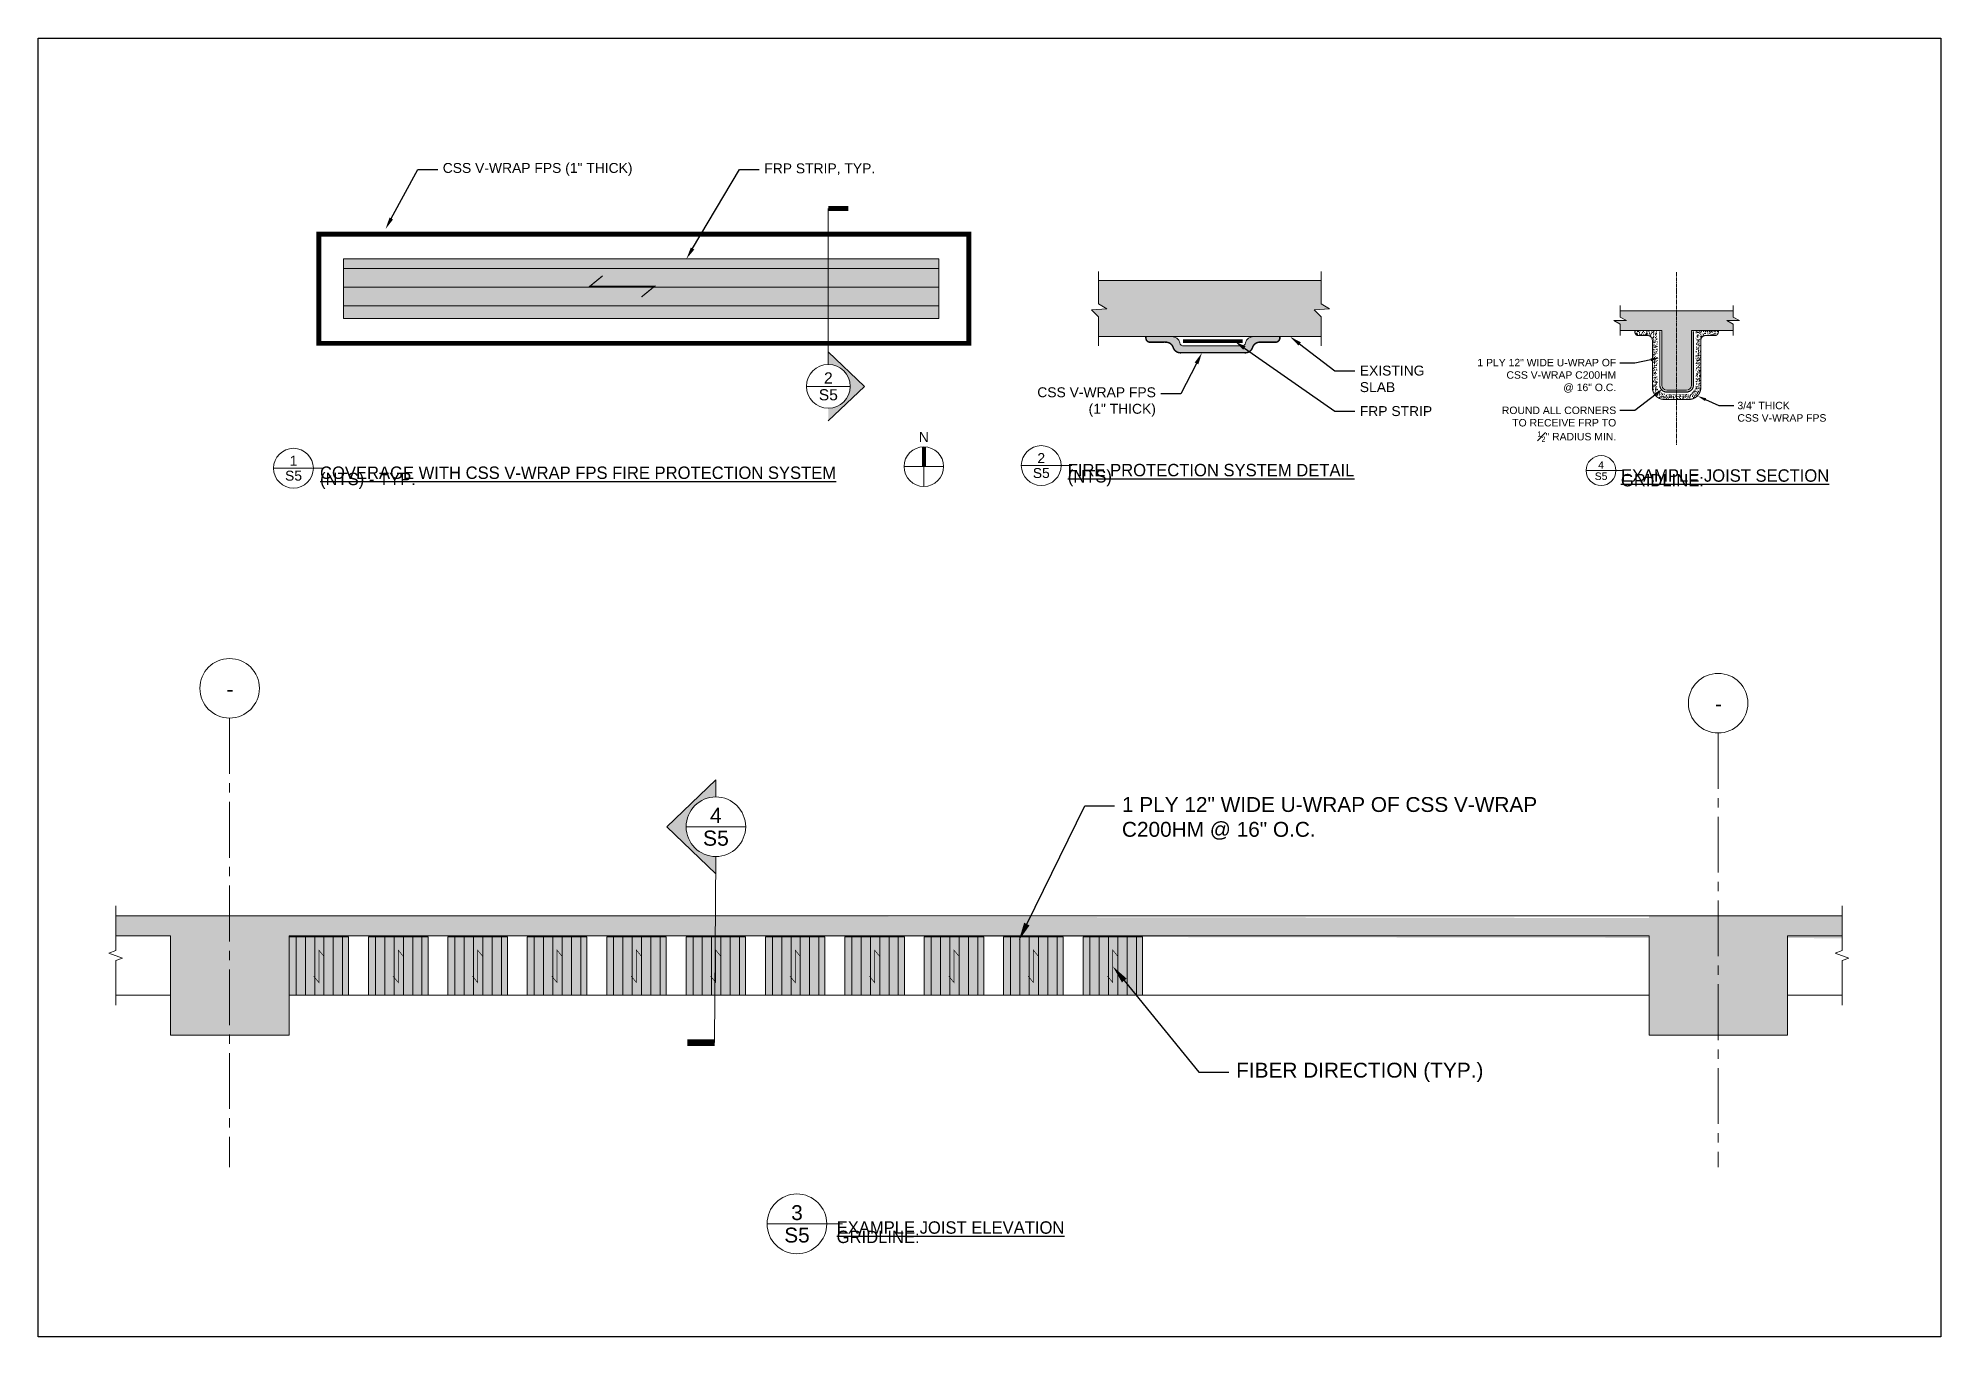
# Model space of a CAD drawing. Header units: inches. Extents: x 1159 to 9559, y -3650 to 1829.
# Drawn here: x 1592.8 to 1976.3, y 862.9 to 1124.5 of the extents above; entities that cross this region are included whole.
import ezdxf
from ezdxf import colors
from ezdxf.entities.mleader import LeaderData, LeaderLine
from ezdxf.enums import TextEntityAlignment as Align
from ezdxf.math import Vec2, Vec3

# ---------------------------------------------------------------- set-up
doc = ezdxf.new("R2018")
doc.units = ezdxf.units.IN
doc.header["$MEASUREMENT"] = 0
doc.linetypes.add('CENTER2', pattern=[1.125, 0.75, -0.125, 0.125, -0.125])
doc.linetypes.add('HIDDEN', pattern=[0.375, 0.25, -0.125])
for name, color, linetype, lineweight in [('STN-ANNO-TEXT', 3, 'Continuous', 20), ('STN-ANNO-TITL-TEXT', 7, 'Continuous', 25), ('STN-EXST-THK', 115, 'Continuous', 9), ('STN-FRP', 5, 'Continuous', 20), ('STN-GRAY-Sc-25', 254, 'Continuous', 20), ('STN-GRAY-Sc-50', 253, 'Continuous', 20), ('STN-GRID-ID', 6, 'Continuous', 20), ('STN-GRID-LINE', 10, 'CENTER2', 13), ('STN-HATCH', 253, 'Continuous', 9), ('STN-LINE-MED', 11, 'Continuous', 20)]:
    doc.layers.add(name, color=color, linetype=linetype, lineweight=lineweight)
doc.layers.add('STN-CONCRETE HATCH', color=253, linetype='Continuous', lineweight=9, transparency=0.75)
doc.layers.add('STN-VPORT', color=30, linetype='Continuous', plot=False)
doc.styles.add('24', font='swiss.ttf', dxfattribs={"height": 1.5})
doc.styles.add('32', font='swiss.ttf', dxfattribs={"height": 2})
doc.styles.add('48', font='swiss.ttf', dxfattribs={"height": 3})
doc.styles.add('DIMENSIONS', font='swiss.ttf')
doc.styles.get("Standard").update_dxf_attribs({"font": 'swiss.ttf'})

msp = doc.modelspace()

# ---------------------------------------------------------------- texts
at = {"layer": 'STN-ANNO-TEXT', "char_height": 3, "attachment_point": 5, "style": '48'}
for insert in [(1631.437, 993.386), (1931.432, 990.386)]:
    msp.add_mtext('\\A1;-', dxfattribs=dict(at, insert=insert))
at = {"layer": 'STN-ANNO-TEXT', "style": 'DIMENSIONS'}
for tag, text, height, p in [('2', '1', 2.25, (1752.027, 1056.07)), ('S5', 'S1', 2.25, (1752.027, 1052.68)), ('4', '1', 3.053, (1729.367, 967.952)), ('S5', 'S1', 3.0526, (1729.367, 963.353))]:
    msp.add_attdef(tag, text=text, height=height, dxfattribs=at).set_placement(p, align=Align.MIDDLE_CENTER)

# ---------------------------------------------------------------- blocks, each defined once
blk = doc.blocks.new('*U21')
at = {"layer": 'STN-GRID-ID'}
for p, q in [((-0.375, 0), (0, 0)), ((0, 0), (0.1, 0))]:
    blk.add_line(p, q, dxfattribs=at)
blk.add_circle((-0.188, 0), 0.188, dxfattribs=at)
at = {"layer": 'STN-ANNO-TEXT', "style": 'DIMENSIONS'}
for tag, p in [('1', (-0.188, 0.071)), ('S1', (-0.188, -0.071))]:
    blk.add_attdef(tag, text='', height=0.0938, dxfattribs=at).set_placement(p, align=Align.MIDDLE_CENTER)
at = {"layer": 'STN-ANNO-TEXT', "lineweight": 30, "flags": 104}
blk.add_attdef('SCALE', text='', height=0.0938, dxfattribs=at).set_placement((0.062, -0.043), align=Align.TOP_LEFT)
at = {"layer": 'STN-ANNO-TITL-TEXT', "lineweight": 30, "flags": 104}
blk.add_attdef('DETAIL TITLE', text='', height=0.125, dxfattribs=at).set_placement((0.062, 0.016), align=Align.BOTTOM_LEFT)
blk = doc.blocks.new('North Arrow')
at = {"layer": 'STN-HATCH'}
h = blk.add_hatch(color=256, dxfattribs=at)
h.dxf.hatch_style = 1
edge = h.paths.add_edge_path()
edge.add_arc((0, 0), 0.185, 86.4308, 93.5692)
edge.add_line((-0.012, 0.185), (-0.012, 0))
edge.add_line((-0.012, 0), (0.012, 0))
edge.add_line((0.012, 0), (0.012, 0.185))
for p, q in [((-0.012, 0.185), (-0.012, 0)), ((0.012, 0.185), (0.012, 0))]:
    blk.add_line(p, q)
at = {"layer": 'STN-GRID-ID'}
for p, q in [((-0.185, 0), (0.185, 0)), ((0, 0), (0, -0.185))]:
    blk.add_line(p, q, dxfattribs=at)
blk.add_circle((0, 0), 0.185, dxfattribs=at)
at = {"layer": 'STN-ANNO-TITL-TEXT', "insert": (0, 0.276), "char_height": 0.0938, "attachment_point": 5, "style": 'DIMENSIONS'}
blk.add_mtext_dynamic_manual_height_columns('N', width=0.09906, gutter_width=0.469, heights=[0], dxfattribs=at)

# ---------------------------------------------------------------- hatches: boundary and pattern name
at = {"layer": 'STN-CONCRETE HATCH'}
h = msp.add_hatch(color=256, dxfattribs=at)
h.dxf.hatch_style = 1
h.paths.add_polyline_path([(1806.452, 1068.404), (1806.452, 1064.389), (1851.324, 1064.389), (1851.324, 1068.404), (1849.962, 1069.765), (1853.055, 1069.996), (1851.324, 1070.989), (1851.324, 1075.699), (1806.452, 1075.699), (1806.452, 1070.989), (1808.183, 1069.996), (1805.09, 1069.765)])
h = msp.add_hatch(color=256, dxfattribs=at)
h.dxf.hatch_style = 1
h.paths.add_polyline_path([(1911.594, 1069.62), (1911.594, 1068.342), (1912.874, 1067.62), (1910.314, 1067.62), (1911.594, 1066.897), (1911.594, 1065.62), (1919.987, 1065.62), (1919.987, 1054.62, 0.4142136), (1920.987, 1053.62), (1924.987, 1053.62, 0.4142136), (1925.987, 1054.62), (1925.987, 1065.62), (1934.38, 1065.62), (1934.38, 1066.897), (1933.1, 1067.62), (1935.66, 1067.62), (1934.38, 1068.342), (1934.38, 1069.62)])
h = msp.add_hatch(color=256, dxfattribs=at)
h.dxf.hatch_style = 1
h.paths.add_polyline_path([(1619.445, 943.691), (1619.445, 947.691), (1608.399, 947.691), (1608.399, 943.691)])
h = msp.add_hatch(color=256, dxfattribs=at)
h.dxf.hatch_style = 1
h.paths.add_polyline_path([(1619.445, 923.691), (1643.354, 923.691), (1643.354, 947.691), (1619.445, 947.691)])
h = msp.add_hatch(color=256, dxfattribs=at)
h.dxf.hatch_style = 1
h.paths.add_polyline_path([(1956.341, 943.191), (1956.341, 947.191), (1643.354, 947.691), (1643.354, 943.691)])
h = msp.add_hatch(color=256, dxfattribs=at)
h.dxf.hatch_style = 1
h.paths.add_polyline_path([(1945.364, 947.691), (1917.446, 947.691), (1917.446, 931.691), (1917.446, 923.691), (1945.364, 923.691)])
h = msp.add_hatch(color=256, dxfattribs=at)
h.dxf.hatch_style = 1
h.paths.add_polyline_path([(1956.341, 943.691), (1956.341, 947.691), (1945.364, 947.691), (1945.364, 943.691)])
at = {"layer": 'STN-FRP'}
h = msp.add_hatch(dxfattribs=at)
h.set_pattern_fill('ANSI31', color=256, scale=30, angle=135)
h.set_pattern_definition([(180, (1713.284, 1074.348), (-2e-16, -3.75), [])])
h.paths.add_polyline_path([(1774.32, 1080.043), (1654.32, 1080.043), (1654.32, 1068.043), (1774.32, 1068.043)])
h = msp.add_hatch(dxfattribs=at)
h.set_pattern_fill('ANSI31', color=256, scale=15, angle=45)
h.set_pattern_definition([(90, (3883.5054, 1004.1795), (-1.875, 0), [])])
h.paths.add_polyline_path([(1655.354, 943.494), (1643.354, 943.494), (1643.354, 931.691), (1655.354, 931.691)])
h = msp.add_hatch(dxfattribs=at)
h.set_pattern_fill('ANSI31', color=256, scale=15, angle=45)
h.set_pattern_definition([(90, (3899.5054, 1004.1795), (-1.875, 0), [])])
h.paths.add_polyline_path([(1671.354, 943.494), (1659.354, 943.494), (1659.354, 931.691), (1671.354, 931.691)])
h = msp.add_hatch(dxfattribs=at)
h.set_pattern_fill('ANSI31', color=256, scale=15, angle=45)
h.set_pattern_definition([(90, (3915.5054, 1004.1795), (-1.875, 0), [])])
h.paths.add_polyline_path([(1687.354, 943.494), (1675.354, 943.494), (1675.354, 931.691), (1687.354, 931.691)])
h = msp.add_hatch(dxfattribs=at)
h.set_pattern_fill('ANSI31', color=256, scale=15, angle=45)
h.set_pattern_definition([(90, (3931.5054, 1004.1795), (-1.875, 0), [])])
h.paths.add_polyline_path([(1703.354, 943.494), (1691.354, 943.494), (1691.354, 931.691), (1703.354, 931.691)])
h = msp.add_hatch(dxfattribs=at)
h.set_pattern_fill('ANSI31', color=256, scale=15, angle=45)
h.set_pattern_definition([(90, (3947.5054, 1004.1795), (-1.875, 0), [])])
h.paths.add_polyline_path([(1719.354, 943.494), (1707.354, 943.494), (1707.354, 931.691), (1719.354, 931.691)])
h = msp.add_hatch(dxfattribs=at)
h.set_pattern_fill('ANSI31', color=256, scale=15, angle=45)
h.set_pattern_definition([(90, (3963.5054, 1004.1795), (-1.875, 0), [])])
h.paths.add_polyline_path([(1735.354, 943.494), (1723.354, 943.494), (1723.354, 931.691), (1735.354, 931.691)])
h = msp.add_hatch(dxfattribs=at)
h.set_pattern_fill('ANSI31', color=256, scale=15, angle=45)
h.set_pattern_definition([(90, (3979.5054, 1004.1795), (-1.875, 0), [])])
h.paths.add_polyline_path([(1751.354, 943.494), (1739.354, 943.494), (1739.354, 931.691), (1751.354, 931.691)])
h = msp.add_hatch(dxfattribs=at)
h.set_pattern_fill('ANSI31', color=256, scale=15, angle=45)
h.set_pattern_definition([(90, (3995.5054, 1004.1795), (-1.875, 0), [])])
h.paths.add_polyline_path([(1767.354, 943.494), (1755.354, 943.494), (1755.354, 931.691), (1767.354, 931.691)])
h = msp.add_hatch(dxfattribs=at)
h.set_pattern_fill('ANSI31', color=256, scale=15, angle=45)
h.set_pattern_definition([(90, (4011.5054, 1004.1795), (-1.875, 0), [])])
h.paths.add_polyline_path([(1783.354, 943.494), (1771.354, 943.494), (1771.354, 931.691), (1783.354, 931.691)])
h = msp.add_hatch(dxfattribs=at)
h.set_pattern_fill('ANSI31', color=256, scale=15, angle=45)
h.set_pattern_definition([(90, (4027.5054, 1004.1795), (-1.875, 0), [])])
h.paths.add_polyline_path([(1799.354, 943.494), (1787.354, 943.494), (1787.354, 931.691), (1799.354, 931.691)])
h = msp.add_hatch(dxfattribs=at)
h.set_pattern_fill('ANSI31', color=256, scale=15, angle=45)
h.set_pattern_definition([(90, (4043.5054, 1004.1795), (-1.875, 0), [])])
h.paths.add_polyline_path([(1815.354, 943.494), (1803.354, 943.494), (1803.354, 931.691), (1815.354, 931.691)])
at = {"layer": 'STN-GRAY-Sc-25'}
h = msp.add_hatch(color=256, dxfattribs=at)
h.dxf.hatch_style = 1
h.paths.add_polyline_path([(1654.32, 1080.043), (1654.32, 1068.043), (1774.32, 1068.043), (1774.32, 1080.043)])
h = msp.add_hatch(color=256, dxfattribs=at)
h.dxf.hatch_style = 1
h.paths.add_polyline_path([(1643.354, 931.691), (1655.354, 931.691), (1655.354, 943.494), (1643.354, 943.494)])
h = msp.add_hatch(color=256, dxfattribs=at)
h.dxf.hatch_style = 1
h.paths.add_polyline_path([(1659.354, 931.691), (1671.354, 931.691), (1671.354, 943.494), (1659.354, 943.494)])
h = msp.add_hatch(color=256, dxfattribs=at)
h.dxf.hatch_style = 1
h.paths.add_polyline_path([(1675.354, 931.691), (1687.354, 931.691), (1687.354, 943.494), (1675.354, 943.494)])
h = msp.add_hatch(color=256, dxfattribs=at)
h.dxf.hatch_style = 1
h.paths.add_polyline_path([(1691.354, 931.691), (1703.354, 931.691), (1703.354, 943.494), (1691.354, 943.494)])
h = msp.add_hatch(color=256, dxfattribs=at)
h.dxf.hatch_style = 1
h.paths.add_polyline_path([(1707.354, 931.691), (1719.354, 931.691), (1719.354, 943.494), (1707.354, 943.494)])
h = msp.add_hatch(color=256, dxfattribs=at)
h.dxf.hatch_style = 1
h.paths.add_polyline_path([(1723.354, 931.691), (1735.354, 931.691), (1735.354, 943.494), (1723.354, 943.494)])
h = msp.add_hatch(color=256, dxfattribs=at)
h.dxf.hatch_style = 1
h.paths.add_polyline_path([(1739.354, 931.691), (1751.354, 931.691), (1751.354, 943.494), (1739.354, 943.494)])
h = msp.add_hatch(color=256, dxfattribs=at)
h.dxf.hatch_style = 1
h.paths.add_polyline_path([(1755.354, 931.691), (1767.354, 931.691), (1767.354, 943.494), (1755.354, 943.494)])
h = msp.add_hatch(color=256, dxfattribs=at)
h.dxf.hatch_style = 1
h.paths.add_polyline_path([(1771.354, 931.691), (1783.354, 931.691), (1783.354, 943.494), (1771.354, 943.494)])
h = msp.add_hatch(color=256, dxfattribs=at)
h.dxf.hatch_style = 1
h.paths.add_polyline_path([(1787.354, 931.691), (1799.354, 931.691), (1799.354, 943.494), (1787.354, 943.494)])
h = msp.add_hatch(color=256, dxfattribs=at)
h.dxf.hatch_style = 1
h.paths.add_polyline_path([(1803.354, 931.691), (1815.354, 931.691), (1815.354, 943.494), (1803.354, 943.494)])
at = {"layer": 'STN-HATCH'}
h = msp.add_hatch(dxfattribs=at)
h.set_pattern_fill('AR-SAND', color=256, scale=0.3)
h.set_pattern_definition([(37.5, (-17729.07237, -10337.1663), (-0.018898007, 0.578047131), [0, -0.456, 0, -0.51, 0, -0.4875]), (7.5, (-17729.0724, -10337.1663), (0.530933012, 0.84664382), [0, -0.246, 0, -0.411, 0, -0.1575]), (327.5, (-17729.44137, -10337.1663), (0.934242559, 0.001697716), [0, -0.15, 0, -0.54, 0, -0.705]), (317.5, (-17729.4414, -10337.1663), (0.90183798, 0.26330267), [0, -0.075, 0, -0.354, 0, -0.405])])
h.paths.add_polyline_path([(1837.497, 1062.121, -0.3739333), (1839.212, 1063.264), (1842.132, 1063.264, 0.3912013), (1843.028, 1064.092), (1843.028, 1064.389), (1837.641, 1064.389, 0.3420821), (1836.108, 1063.123, -0.3918026), (1835.294, 1062.512), (1823.673, 1062.512, -0.3918026), (1822.859, 1063.123, 0.3420821), (1821.327, 1064.389), (1816.028, 1064.389), (1816.028, 1064.092, 0.4214022), (1816.924, 1063.264), (1819.844, 1063.264, -0.3739333), (1821.559, 1062.121, 0.3546962), (1823.246, 1061.156), (1835.81, 1061.156, 0.3546962)])
h = msp.add_hatch(dxfattribs=at)
h.set_pattern_fill('AR-SAND', color=256, scale=0.3, angle=45)
h.set_pattern_definition([(82.5, (903.4403, 1502.5935), (-0.42210396, 0.39537814), [0, -0.456, 0, -0.51, 0, -0.4875]), (52.5, (903.4403, 1502.5935), (-0.22324125, 0.9740939), [0, -0.246, 0, -0.411, 0, -0.1575]), (12.5, (903.1794, 1502.3326), (0.65940878, 0.66180971), [0, -0.15, 0, -0.54, 0, -0.705]), (2.5, (903.1794, 1502.3326), (0.45151265, 0.82387886), [0, -0.075, 0, -0.354, 0, -0.405])])
h.paths.add_polyline_path([(1919.101, 1065.62), (1914.601, 1065.62, 0.3344412), (1914.987, 1064.62), (1917.101, 1064.62, -0.4142136), (1918.101, 1063.62), (1918.101, 1054.12, 0.4142136), (1920.487, 1051.734), (1922.987, 1051.734), (1925.487, 1051.734, 0.4142136), (1927.873, 1054.12), (1927.873, 1063.62, -0.4142136), (1928.873, 1064.62), (1930.987, 1064.62, 0.3308759), (1931.373, 1065.62), (1926.873, 1065.62), (1926.873, 1054.62, -0.4142136), (1924.987, 1052.734), (1922.987, 1052.734), (1920.987, 1052.734, -0.4142136), (1919.101, 1054.62)])
at = {"layer": 'STN-HATCH', "ltscale": 100}
for points in [[(1752.027, 1047.402), (1759.298, 1054.375), (1752.027, 1061.348), (1752.027, 1058.797, -0.4142136), (1756.45, 1054.375, -0.4142136), (1752.027, 1049.952)], [(1729.367, 975.113), (1719.503, 965.653), (1729.367, 956.192), (1729.367, 959.653, -0.4142136), (1723.367, 965.653, -0.4142136), (1729.367, 971.653)]]:
    msp.add_hatch(color=256, dxfattribs=at).paths.add_polyline_path(points)

# ---------------------------------------------------------------- linework, layer by layer
at = {"layer": 'STN-ANNO-TEXT'}
for points, const_width in [([(1706.545, 1076.643), (1703.94, 1074.519), (1710.464, 1074.519), (1716.987, 1074.519), (1714.382, 1072.395)], 0.25), ([(1648.287, 935.57), (1649.349, 934.268), (1649.349, 937.53), (1649.349, 940.791), (1650.411, 939.489)], 0.125), ([(1664.287, 935.57), (1665.349, 934.268), (1665.349, 937.53), (1665.349, 940.791), (1666.411, 939.489)], 0.125), ([(1680.287, 935.57), (1681.349, 934.268), (1681.349, 937.53), (1681.349, 940.791), (1682.411, 939.489)], 0.125), ([(1696.287, 935.57), (1697.349, 934.268), (1697.349, 937.53), (1697.349, 940.791), (1698.411, 939.489)], 0.125), ([(1712.287, 935.57), (1713.349, 934.268), (1713.349, 937.53), (1713.349, 940.791), (1714.411, 939.489)], 0.125), ([(1728.287, 935.57), (1729.349, 934.268), (1729.349, 937.53), (1729.349, 940.791), (1730.411, 939.489)], 0.125), ([(1744.287, 935.57), (1745.349, 934.268), (1745.349, 937.53), (1745.349, 940.791), (1746.411, 939.489)], 0.125), ([(1760.287, 935.57), (1761.349, 934.268), (1761.349, 937.53), (1761.349, 940.791), (1762.411, 939.489)], 0.125), ([(1776.287, 935.57), (1777.349, 934.268), (1777.349, 937.53), (1777.349, 940.791), (1778.411, 939.489)], 0.125), ([(1792.287, 935.57), (1793.349, 934.268), (1793.349, 937.53), (1793.349, 940.791), (1794.411, 939.489)], 0.125), ([(1808.287, 935.57), (1809.349, 934.268), (1809.349, 937.53), (1809.349, 940.791), (1810.411, 939.489)], 0.125)]:
    msp.add_lwpolyline(points, dxfattribs=dict(at, const_width=const_width))
at = {"layer": 'STN-EXST-THK'}
for p, q in [((1806.452, 1077.538), (1806.452, 1070.989)), ((1851.324, 1075.699), (1806.452, 1075.699)), ((1851.324, 1077.538), (1851.324, 1070.989)), ((1808.183, 1069.996), (1805.09, 1069.765)), ((1806.452, 1070.989), (1808.183, 1069.996)), ((1853.055, 1069.996), (1849.962, 1069.765)), ((1851.324, 1070.989), (1853.055, 1069.996)), ((1805.09, 1069.765), (1806.452, 1068.404)), ((1806.452, 1068.404), (1806.452, 1062.559)), ((1849.962, 1069.765), (1851.324, 1068.404)), ((1851.324, 1068.404), (1851.324, 1062.559)), ((1911.594, 1069.62), (1934.38, 1069.62)), ((1806.452, 1064.389), (1851.324, 1064.389)), ((1911.594, 1065.62), (1919.987, 1065.62)), ((1919.987, 1065.62), (1919.987, 1054.62)), ((1925.987, 1065.62), (1934.38, 1065.62)), ((1925.987, 1065.62), (1925.987, 1054.62)), ((1920.987, 1053.62), (1924.987, 1053.62)), ((1619.445, 947.691), (1608.399, 947.691)), ((1619.445, 947.691), (1643.354, 947.691)), ((1917.446, 947.691), (1643.354, 947.691)), ((1917.446, 947.691), (1945.364, 947.691)), ((1956.341, 947.691), (1945.364, 947.691)), ((1608.399, 943.691), (1619.445, 943.691)), ((1619.445, 923.691), (1619.445, 943.691)), ((1643.354, 943.691), (1643.354, 923.691)), ((1643.354, 943.691), (1917.446, 943.691)), ((1917.446, 923.691), (1917.446, 943.691)), ((1917.446, 943.691), (1917.446, 931.691)), ((1945.364, 943.691), (1945.364, 923.691)), ((1945.364, 943.691), (1956.341, 943.691)), ((1619.445, 931.691), (1608.399, 931.691)), ((1917.446, 931.691), (1643.354, 931.691)), ((1956.341, 931.691), (1945.364, 931.691)), ((1643.354, 923.691), (1619.445, 923.691)), ((1945.364, 923.691), (1917.446, 923.691))]:
    msp.add_line(p, q, dxfattribs=at)
for centre, start, end in [((1920.987, 1054.62), 180, 270), ((1924.987, 1054.62), 270, 0)]:
    msp.add_arc(centre, 1, start, end, dxfattribs=at)
at = {"layer": 'STN-FRP'}
for points in [[(1654.32, 1080.043), (1774.32, 1080.043), (1774.32, 1068.043), (1654.32, 1068.043)], [(1643.354, 943.494), (1655.354, 943.494), (1655.354, 931.691), (1643.354, 931.691)], [(1659.354, 943.494), (1671.354, 943.494), (1671.354, 931.691), (1659.354, 931.691)], [(1675.354, 943.494), (1687.354, 943.494), (1687.354, 931.691), (1675.354, 931.691)], [(1691.354, 943.494), (1703.354, 943.494), (1703.354, 931.691), (1691.354, 931.691)], [(1707.354, 943.494), (1719.354, 943.494), (1719.354, 931.691), (1707.354, 931.691)], [(1723.354, 943.494), (1735.354, 943.494), (1735.354, 931.691), (1723.354, 931.691)], [(1739.354, 943.494), (1751.354, 943.494), (1751.354, 931.691), (1739.354, 931.691)], [(1755.354, 943.494), (1767.354, 943.494), (1767.354, 931.691), (1755.354, 931.691)], [(1771.354, 943.494), (1783.354, 943.494), (1783.354, 931.691), (1771.354, 931.691)], [(1787.354, 943.494), (1799.354, 943.494), (1799.354, 931.691), (1787.354, 931.691)], [(1803.354, 943.494), (1815.354, 943.494), (1815.354, 931.691), (1803.354, 931.691)]]:
    msp.add_lwpolyline(points, close=True, dxfattribs=at)
at = {"layer": 'STN-FRP', "const_width": 0.75}
msp.add_lwpolyline([(1823.528, 1063.478), (1835.528, 1063.478)], dxfattribs=at)
at = {"layer": 'STN-FRP', "const_width": 0.25}
msp.add_lwpolyline([(1919.601, 1065.432), (1919.601, 1054.62, 0.4142136), (1920.987, 1053.234), (1924.987, 1053.234, 0.4142136), (1926.373, 1054.62), (1926.373, 1065.432)], format="xyb", dxfattribs=at)
at = {"layer": 'STN-GRAY-Sc-50', "linetype": 'HIDDEN', "ltscale": 20, "const_width": 1}
msp.add_lwpolyline([(1649.32, 1085.043), (1780.32, 1085.043), (1780.32, 1063.043), (1649.32, 1063.043)], close=True, dxfattribs=at)
at = {"layer": 'STN-GRID-ID', "ltscale": 100}
for p, q in [((1752.027, 1058.797), (1752.027, 1090.223)), ((1752.027, 1061.348), (1759.298, 1054.375)), ((1756.45, 1054.375), (1747.605, 1054.375)), ((1759.298, 1054.375), (1752.027, 1047.402)), ((1719.503, 965.653), (1729.367, 975.113)), ((1729.367, 975.113), (1729.367, 971.653)), ((1729.367, 956.192), (1719.503, 965.653)), ((1735.367, 965.653), (1723.367, 965.653)), ((1729.367, 959.653), (1729.096, 922.155))]:
    msp.add_line(p, q, dxfattribs=at)
at = {"layer": 'STN-GRID-ID', "linetype": 'Continuous'}
for points in [[(1608.399, 949.691), (1608.399, 940.691), (1607.025, 940.191), (1609.773, 939.191), (1608.399, 938.691), (1608.399, 929.691)], [(1956.341, 949.691), (1956.341, 940.691), (1954.967, 940.191), (1957.715, 939.191), (1956.341, 938.691), (1956.341, 929.691)]]:
    msp.add_lwpolyline(points, dxfattribs=at)
at = {"layer": 'STN-GRID-ID', "ltscale": 100}
for centre, radius in [((1752.027, 1054.375), 4.422), ((1729.367, 965.653), 6)]:
    msp.add_circle(centre, radius, dxfattribs=at)
at = {"layer": 'STN-GRID-ID'}
for centre in [(1631.364, 993.541), (1931.359, 990.541)]:
    msp.add_circle(centre, 6, dxfattribs=at)
at = {"layer": 'STN-GRID-LINE'}
msp.add_line((1922.987, 1077.37), (1922.987, 1042.607), dxfattribs=at)
at = {"layer": 'STN-GRID-LINE', "ltscale": 15}
for p, q in [((1631.364, 987.541), (1631.364, 897.032)), ((1931.359, 984.541), (1931.359, 897.032))]:
    msp.add_line(p, q, dxfattribs=at)
at = {"layer": 'STN-HATCH'}
msp.add_line((1835.294, 1062.512), (1823.673, 1062.512), dxfattribs=at)
for points, const_width in [([(1756.046, 1090.223), (1752.027, 1090.223)], 1.005), ([(1723.643, 922.155), (1729.096, 922.155)], 1.363)]:
    msp.add_lwpolyline(points, dxfattribs=dict(at, const_width=const_width))
for points, const_width in [([(1816.028, 1064.389), (1816.028, 1064.092, 0.4214022), (1816.924, 1063.264), (1819.844, 1063.264, -0.3739333), (1821.559, 1062.121, 0.3546962), (1823.246, 1061.156), (1835.81, 1061.156)], 0.3), ([(1835.81, 1061.156, 0.3546962), (1837.497, 1062.121, -0.3739333), (1839.212, 1063.264), (1842.132, 1063.264, 0.3912013), (1843.028, 1064.092), (1843.028, 1064.389)], 0.3), ([(1914.601, 1065.62, 0.3344412), (1914.987, 1064.62), (1917.101, 1064.62, -0.4142136), (1918.101, 1063.62), (1918.101, 1054.12, 0.4142136), (1920.487, 1051.734), (1922.987, 1051.734)], 0.2), ([(1919.101, 1065.62), (1919.101, 1054.62, 0.4142136), (1920.987, 1052.734), (1922.987, 1052.734)], 0.0125), ([(1931.373, 1065.62, -0.3308759), (1930.987, 1064.62), (1928.873, 1064.62, 0.4142136), (1927.873, 1063.62), (1927.873, 1054.12, -0.4142136), (1925.487, 1051.734), (1922.987, 1051.734)], 0.2), ([(1926.873, 1065.62), (1926.873, 1054.62, -0.4142136), (1924.987, 1052.734), (1922.987, 1052.734)], 0.0125)]:
    msp.add_lwpolyline(points, format="xyb", dxfattribs=dict(at, const_width=const_width))
for centre, radius, start, end in [((1821.276, 1062.767), 1.623, 12.66133, 91.79906), ((1823.596, 1063.257), 0.749, 190.33617, 275.91767), ((1835.372, 1063.257), 0.749, 264.08233, 349.66383), ((1837.692, 1062.767), 1.623, 88.20094, 167.33867)]:
    msp.add_arc(centre, radius, start, end, dxfattribs=at)
at = {"layer": 'STN-LINE-MED'}
for p, q in [((1911.594, 1070.636), (1911.594, 1068.342)), ((1934.38, 1070.636), (1934.38, 1068.342)), ((1910.314, 1067.62), (1912.874, 1067.62)), ((1911.594, 1066.897), (1910.314, 1067.62)), ((1912.874, 1067.62), (1911.594, 1068.342)), ((1911.594, 1066.897), (1911.594, 1064.603)), ((1933.1, 1067.62), (1935.66, 1067.62)), ((1934.38, 1066.897), (1933.1, 1067.62)), ((1935.66, 1067.62), (1934.38, 1068.342)), ((1934.38, 1066.897), (1934.38, 1064.603))]:
    msp.add_line(p, q, dxfattribs=at)
at = {"layer": 'STN-VPORT'}
msp.add_lwpolyline([(1592.757, 1124.54), (1976.26, 1124.54), (1976.26, 862.862), (1592.757, 862.862)], close=True, dxfattribs=at)

# ---------------------------------------------------------------- block references
at = {"xscale": 21.5816835543244, "yscale": 21.5816835543244, "zscale": 21.5816835543244}
msp.add_blockref('North Arrow', (1771.277, 1038.202), dxfattribs=at)
ref = msp.add_blockref('*U21', (1648.248, 1037.88), dxfattribs=dict(xscale=21.33333333333333, yscale=21.33333333333333, zscale=21.33333333333333))
lines = msp.add_mtext('{\\LCOVERAGE WITH CSS V-WRAP FPS FIRE PROTECTION SYSTEM}', dxfattribs={"layer": 'STN-ANNO-TITL-TEXT', "insert": (1649.581, 1038.222), "char_height": 2.5, "attachment_point": 1})
ref.add_attrib('DETAIL TITLE', '', (1649.581, 1038.222), dxfattribs={"flags": 104}).embed_mtext(lines)
ref.add_attrib('1', '1', dxfattribs={"layer": 'STN-ANNO-TEXT', "height": 2, "style": 'DIMENSIONS'}).set_placement((1644.248, 1039.387), align=Align.MIDDLE_CENTER)
ref.add_attrib('S1', 'S5', dxfattribs={"layer": 'STN-ANNO-TEXT', "height": 2, "style": 'DIMENSIONS'}).set_placement((1644.248, 1036.374), align=Align.MIDDLE_CENTER)
lines = msp.add_mtext('(NTS) - TYP.', dxfattribs={"layer": 'STN-ANNO-TEXT', "insert": (1649.581, 1036.969), "char_height": 2.5, "attachment_point": 1})
ref.add_attrib('SCALE', '', (1649.581, 1036.969), dxfattribs={"flags": 104}).embed_mtext(lines)
ref = msp.add_blockref('*U21', (1798.942, 1038.413), dxfattribs=dict(xscale=21.33333333333333, yscale=21.33333333333333, zscale=21.33333333333333))
lines = msp.add_mtext('{\\LFIRE PROTECTION SYSTEM DETAIL}', dxfattribs={"layer": 'STN-ANNO-TITL-TEXT', "insert": (1800.275, 1038.754), "char_height": 2.5, "attachment_point": 1})
ref.add_attrib('DETAIL TITLE', '', (1800.275, 1038.754), dxfattribs={"flags": 104}).embed_mtext(lines)
ref.add_attrib('1', '2', dxfattribs={"layer": 'STN-ANNO-TEXT', "height": 2, "style": 'DIMENSIONS'}).set_placement((1794.942, 1039.92), align=Align.MIDDLE_CENTER)
ref.add_attrib('S1', 'S5', dxfattribs={"layer": 'STN-ANNO-TEXT', "height": 2, "style": 'DIMENSIONS'}).set_placement((1794.942, 1036.906), align=Align.MIDDLE_CENTER)
lines = msp.add_mtext('(NTS)', dxfattribs={"layer": 'STN-ANNO-TEXT', "insert": (1800.275, 1037.502), "char_height": 2.5, "attachment_point": 1})
ref.add_attrib('SCALE', '', (1800.275, 1037.502), dxfattribs={"flags": 104}).embed_mtext(lines)
ref = msp.add_blockref('*U21', (1910.765, 1037.401), dxfattribs=dict(xscale=16, yscale=16, zscale=16))
lines = msp.add_mtext('{\\LEXAMPLE JOIST SECTION}', dxfattribs={"layer": 'STN-ANNO-TITL-TEXT', "insert": (1911.765, 1037.657), "char_height": 2.5, "attachment_point": 1})
ref.add_attrib('DETAIL TITLE', '', (1911.765, 1037.657), dxfattribs={"flags": 104}).embed_mtext(lines)
ref.add_attrib('1', '4', dxfattribs={"layer": 'STN-ANNO-TEXT', "height": 1.5, "style": 'DIMENSIONS'}).set_placement((1907.765, 1038.531), align=Align.MIDDLE_CENTER)
ref.add_attrib('S1', 'S5', dxfattribs={"layer": 'STN-ANNO-TEXT', "height": 1.5, "style": 'DIMENSIONS'}).set_placement((1907.765, 1036.271), align=Align.MIDDLE_CENTER)
lines = msp.add_mtext('GRIDLINE:', dxfattribs={"layer": 'STN-ANNO-TEXT', "insert": (1911.765, 1036.718), "char_height": 2.5, "attachment_point": 1})
ref.add_attrib('SCALE', '', (1911.765, 1036.718), dxfattribs={"flags": 104}).embed_mtext(lines)
ref = msp.add_blockref('*U21', (1751.711, 885.644), dxfattribs=dict(xscale=32, yscale=32, zscale=32))
lines = msp.add_mtext('{\\LEXAMPLE JOIST ELEVATION}', dxfattribs={"layer": 'STN-ANNO-TITL-TEXT', "insert": (1753.711, 886.155), "char_height": 2.5, "attachment_point": 1})
ref.add_attrib('DETAIL TITLE', '', (1753.711, 886.155), dxfattribs={"flags": 104}).embed_mtext(lines)
ref.add_attrib('1', '3', dxfattribs={"layer": 'STN-ANNO-TEXT', "height": 3, "style": 'DIMENSIONS'}).set_placement((1745.711, 887.904), align=Align.MIDDLE_CENTER)
ref.add_attrib('S1', 'S5', dxfattribs={"layer": 'STN-ANNO-TEXT', "height": 3, "style": 'DIMENSIONS'}).set_placement((1745.711, 883.384), align=Align.MIDDLE_CENTER)
lines = msp.add_mtext('GRIDLINE:', dxfattribs={"layer": 'STN-ANNO-TEXT', "insert": (1753.711, 884.277), "char_height": 2.5, "attachment_point": 1})
ref.add_attrib('SCALE', '', (1753.711, 884.277), dxfattribs={"flags": 104}).embed_mtext(lines)

msp.set_redraw_order([(e.dxf.handle, doc.entitydb.next_handle()) for e in msp.query("TEXT MTEXT ATTDEF DIMENSION ARC_DIMENSION")])  # texts and dimensions are drawn at this point

# ---------------------------------------------------------------- leaders
at = {"layer": 'STN-ANNO-TEXT'}
ml = msp.add_multileader_mtext('Standard', dxfattribs=at)
ml.set_content('CSS V-WRAP FPS (1" THICK)', color=256, style='32')
ml.set_leader_properties()
ml.build(insert=Vec2(0, 0))
ml.multileader.update_dxf_attribs({"dogleg_length": 4, "arrow_head_size": 2.438})
ctx = ml.context
ctx.base_point, ctx.char_height, ctx.arrow_head_size, ctx.landing_gap_size, ctx.plane_origin = Vec3(1673.315, 1098.087), 2, 2.438, 1, Vec3(1658.617, 1090.367)
notes = []
notes.append((ctx, [(0, (1, 1, 0), (1669.315, 1098.087), (1, 0), 4, [(0, [(1662.781, 1086.043)], 0, [])])]))
ctx.mtext.insert, ctx.mtext.flow_direction = Vec3(1674.315, 1099.375), 5
ml = msp.add_multileader_mtext('Standard', dxfattribs=at)
ml.set_content('FRP STRIP, TYP.', color=256, style='32')
ml.set_leader_properties()
ml.build(insert=Vec2(0, 0))
ml.multileader.update_dxf_attribs({"dogleg_length": 4, "arrow_head_size": 2.438})
ctx = ml.context
ctx.base_point, ctx.char_height, ctx.arrow_head_size, ctx.landing_gap_size, ctx.plane_origin = Vec3(1738.118, 1098.087), 2, 2.438, 1, Vec3(1723.421, 1090.367)
notes.append((ctx, [(0, (1, 1, 0), (1734.118, 1098.087), (1, 0), 4, [(0, [(1723.421, 1080.043)], 0, [])])]))
ctx.mtext.insert, ctx.mtext.flow_direction = Vec3(1739.118, 1099.293), 5
ml = msp.add_multileader_mtext('Standard', dxfattribs=at)
ml.set_content('FRP STRIP', color=256, style='32')
ml.set_leader_properties()
ml.build(insert=Vec2(0, 0))
ml.multileader.update_dxf_attribs({"dogleg_length": 4, "arrow_head_size": 2.438})
ctx = ml.context
ctx.base_point, ctx.char_height, ctx.arrow_head_size, ctx.landing_gap_size, ctx.plane_origin = Vec3(1858.136, 1049.361), 2, 2.438, 1, Vec3(1845.962, 1043.794)
notes.append((ctx, [(0, (1, 1, 0), (1854.136, 1049.361), (1, 0), 4, [(0, [(1833.884, 1063.478)], 0, [])])]))
ctx.mtext.insert, ctx.mtext.flow_direction = Vec3(1859.136, 1050.388), 5
ml = msp.add_multileader_mtext('Standard', dxfattribs=at)
ml.set_content('EXISTING \\PSLAB', color=256, style='32')
ml.set_leader_properties()
ml.build(insert=Vec2(0, 0))
ml.multileader.update_dxf_attribs({"dogleg_length": 4, "arrow_head_size": 2.438})
ctx = ml.context
ctx.base_point, ctx.char_height, ctx.arrow_head_size, ctx.landing_gap_size, ctx.plane_origin = Vec3(1858.136, 1057.523), 2, 2.438, 1, Vec3(1806.899, 1056.408)
notes.append((ctx, [(0, (1, 1, 0), (1854.136, 1057.523), (1, 0), 4, [(0, [(1845.075, 1064.389)], 0, [])])]))
ctx.mtext.insert, ctx.mtext.flow_direction = Vec3(1859.136, 1058.55), 5
ml = msp.add_multileader_mtext('Standard', dxfattribs=at)
ml.set_content('\\A1;CSS V-WRAP FPS (1" THICK)', color=256, style='32')
ml.set_leader_properties()
ml.build(insert=Vec2(0, 0))
ml.multileader.update_dxf_attribs({"dogleg_length": 4, "arrow_head_size": 2.438})
ctx = ml.context
ctx.base_point, ctx.char_height, ctx.arrow_head_size, ctx.landing_gap_size, ctx.plane_origin = Vec3(1794.576, 1052.898), 2, 2.438, 1, Vec3(1845.962, 1048.309)
ctx.text_align_type = 2
notes.append((ctx, [(1, (1, 1, 0), (1823.043, 1052.898), (-1, 0), 4, [(0, [(1827.352, 1061.156)], 0, [])])]))
ctx.mtext.insert, ctx.mtext.width, ctx.mtext.alignment, ctx.mtext.flow_direction = Vec3(1818.043, 1054.185), 25.61934, 3, 5
ml = msp.add_multileader_mtext('Standard', dxfattribs=at)
ml.set_content('1 PLY 12" WIDE U-WRAP OF CSS V-WRAP C200HM\\P@ 16" O.C.', color=256, style='24')
ml.set_leader_properties()
ml.build(insert=Vec2(0, 0))
ml.multileader.update_dxf_attribs({"dogleg_length": 3, "arrow_head_size": 1.812})
ctx = ml.context
ctx.base_point, ctx.char_height, ctx.arrow_head_size, ctx.landing_gap_size, ctx.plane_origin = Vec3(1883.611, 1059.012), 1.5, 1.812, 0.75, Vec3(1918.987, 1061.401)
ctx.text_align_type = 2
notes.append((ctx, [(0, (1, 1, 0), (1914.567, 1059.012), (-1, 0), 3, [(0, [(1919.563, 1060.12)], 0, [])])]))
ctx.mtext.insert, ctx.mtext.width, ctx.mtext.alignment, ctx.mtext.flow_direction = Vec3(1910.817, 1059.911), 30.46155, 3, 5
ml = msp.add_multileader_mtext('Standard', dxfattribs=at)
ml.set_content('\\A1;ROUND ALL CORNERS TO RECEIVE FRP TO \\P{\\H0.7x;\\S1#2;}" RADIUS MIN.', color=256, style='24')
ml.set_leader_properties()
ml.build(insert=Vec2(0, 0))
ml.multileader.update_dxf_attribs({"dogleg_length": 3, "arrow_head_size": 1.812})
ctx = ml.context
ctx.base_point, ctx.char_height, ctx.arrow_head_size, ctx.landing_gap_size, ctx.plane_origin = Vec3(1888.109, 1049.524), 1.5, 1.812, 0.75, Vec3(1920.28, 1051.912)
ctx.text_align_type = 2
notes.append((ctx, [(0, (1, 1, 0), (1914.567, 1049.524), (-1, 0), 3, [(0, [(1920.28, 1053.912)], 0, [])])]))
ctx.mtext.insert, ctx.mtext.width, ctx.mtext.alignment, ctx.mtext.flow_direction = Vec3(1910.817, 1050.295), 23.66905, 3, 5
ml = msp.add_multileader_mtext('Standard', dxfattribs=at)
ml.set_content('3/4" THICK \\PCSS V-WRAP FPS', color=256, style='24')
ml.set_leader_properties()
ml.build(insert=Vec2(0, 0))
ml.multileader.update_dxf_attribs({"dogleg_length": 3, "arrow_head_size": 1.812})
ctx = ml.context
ctx.base_point, ctx.char_height, ctx.arrow_head_size, ctx.landing_gap_size, ctx.plane_origin = Vec3(1934.495, 1050.495), 1.5, 1.812, 0.75, Vec3(1949.198, 1051.913)
notes.append((ctx, [(1, (1, 1, 0), (1931.495, 1050.495), (1, 0), 3, [(0, [(1927.174, 1052.433)], 0, [])])]))
ctx.mtext.insert, ctx.mtext.width, ctx.mtext.flow_direction = Vec3(1935.245, 1051.266), 21.49927, 5
ml = msp.add_multileader_mtext('Standard', dxfattribs=at)
ml.set_content('1 PLY 12" WIDE U-WRAP OF CSS V-WRAP C200HM @ 16" O.C.', color=256, style='48')
ml.set_leader_properties()
ml.build(insert=Vec2(0, 0))
ml.multileader.update_dxf_attribs({"dogleg_length": 6, "arrow_head_size": 3.688})
ctx = ml.context
ctx.base_point, ctx.char_height, ctx.arrow_head_size, ctx.landing_gap_size, ctx.plane_origin = Vec3(1809.702, 969.829), 3, 3.688, 1.5, Vec3(1743.805, 940.519)
notes.append((ctx, [(1, (1, 1, 0), (1803.702, 969.829), (1, 0), 6, [(0, [(1790.408, 942.718)], 0, [])])]))
ctx.mtext.insert, ctx.mtext.width, ctx.mtext.flow_direction = Vec3(1811.202, 971.627), 95.02529, 5
ml = msp.add_multileader_mtext('Standard', dxfattribs=at)
ml.set_content('FIBER DIRECTION{\\A1; (TYP.)}', color=256, style='48')
ml.set_leader_properties()
ml.build(insert=Vec2(0, 0))
ml.multileader.update_dxf_attribs({"dogleg_length": 6, "arrow_head_size": 3.688})
ctx = ml.context
ctx.base_point, ctx.char_height, ctx.arrow_head_size, ctx.landing_gap_size, ctx.plane_origin = Vec3(1832.725, 916.175), 3, 3.688, 1.5, Vec3(1667.399, 957.716)
notes.append((ctx, [(0, (1, 1, 0), (1826.725, 916.175), (1, 0), 6, [(0, [(1809.349, 937.53)], 0, [])])]))
ctx.mtext.insert, ctx.mtext.width, ctx.mtext.flow_direction = Vec3(1834.225, 918.107), 79.62347, 5
for ctx, leaders in notes:
    for number, flags, end, landing, length, lines in leaders:
        leader = LeaderData()
        leader.index, (leader.has_last_leader_line, leader.has_dogleg_vector, leader.attachment_direction) = number, flags
        leader.last_leader_point, leader.dogleg_vector, leader.dogleg_length = Vec3(end), Vec3(landing), length
        for number, points, colour, breaks in lines:
            line = LeaderLine()
            line.index, line.vertices, line.color, line.breaks = number, Vec3.list(points), colors.encode_raw_color(colour), breaks
            leader.lines.append(line)
        ctx.leaders.append(leader)

doc.saveas('drawing.dxf')
